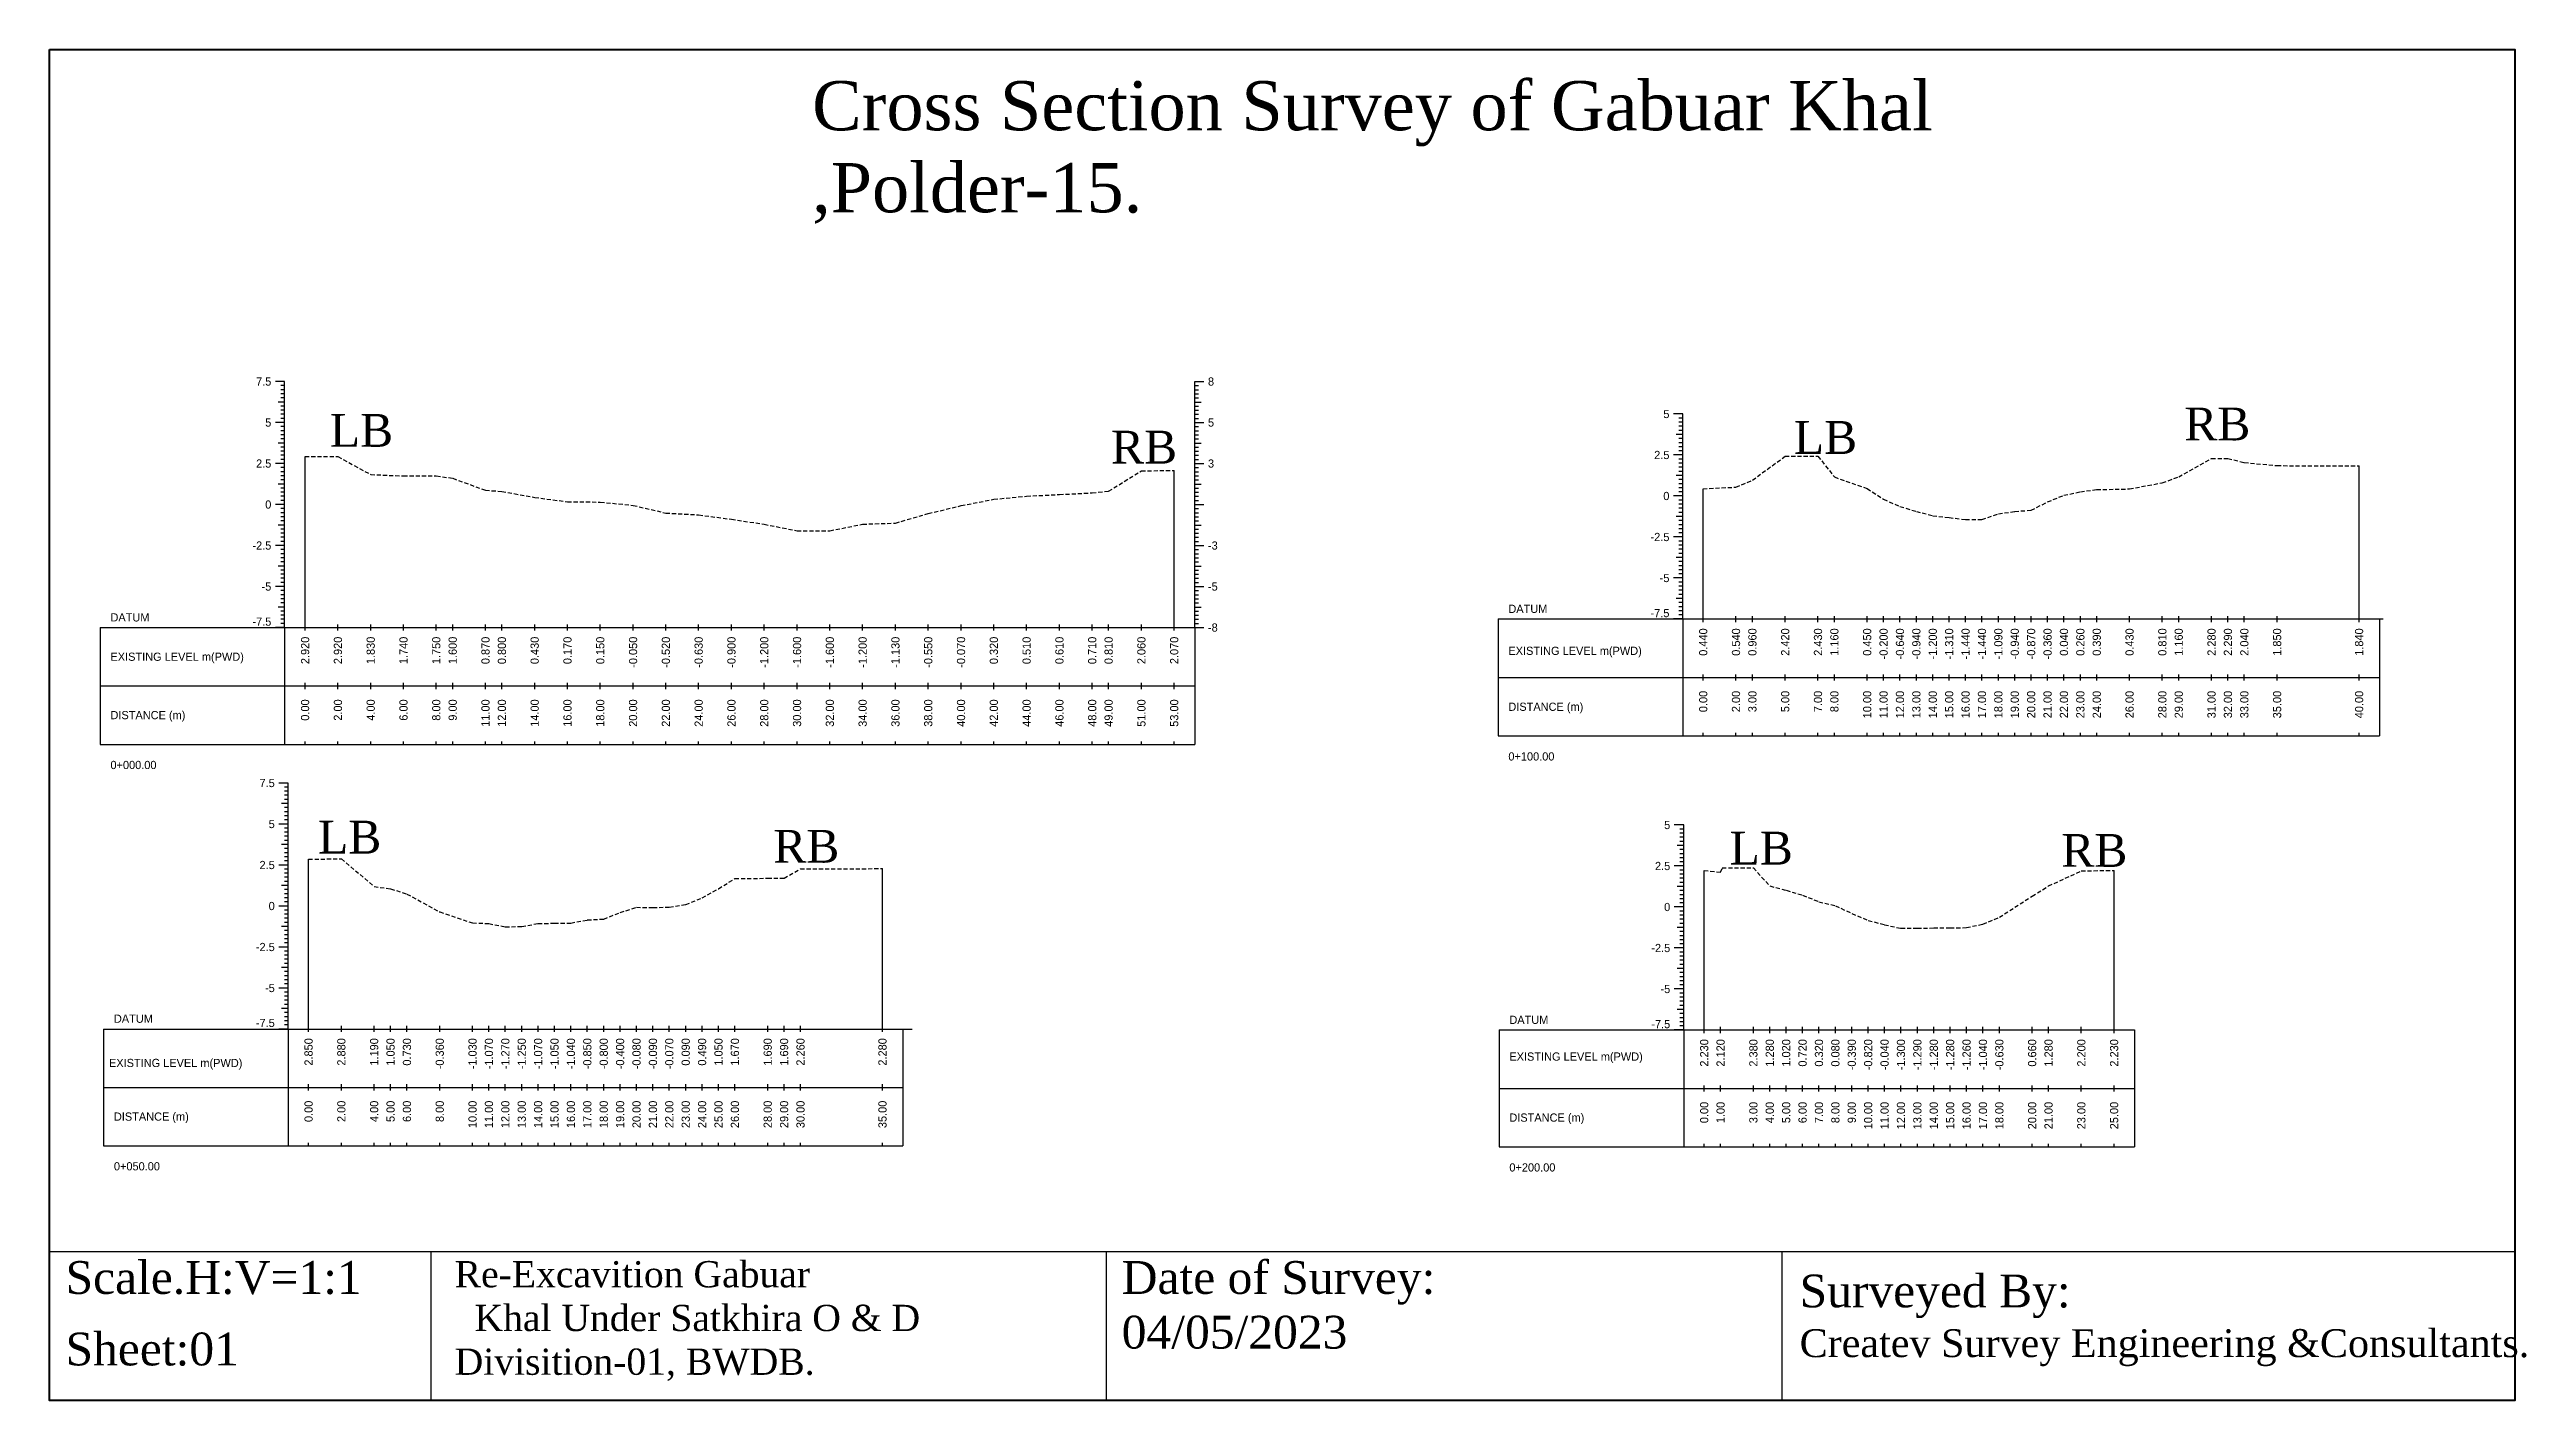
# Model space of a CAD drawing. Header units: inches. Extents: x 2552 to 3818, y -1499 to -1059.
# Drawn here: x 2552.2 to 2703.3, y -1141.6 to -1059.2 of the extents above; entities that cross this region are included whole.
import ezdxf
from ezdxf.enums import TextEntityAlignment as Align

# ---------------------------------------------------------------- set-up
doc = ezdxf.new("R2010")
doc.units = ezdxf.units.IN
doc.header["$MEASUREMENT"] = 0
doc.linetypes.add('HIDDEN', pattern=[0.375, 0.25, -0.125])
doc.layers.add('CS_Drawing', color=7, linetype='Continuous')
doc.layers.add('GL', color=3, linetype='HIDDEN')
doc.styles.add('romans', font='romans.shx')

msp = doc.modelspace()

# ---------------------------------------------------------------- texts
at = {"attachment_point": 1, "style": 'romans'}
for s, insert, char_height, width in [('{\\fTimes New Roman|b0|i0|c0|p18;Cross Section Survey of Gabuar Khal ,Polder-15.}', (2598.74, -1061.16), 3, 72.2837), ('{\\fTimes New Roman|b0|i0|c0|p18;LB}', (2569.33, -1081.46), 2, 204.3733), ('{\\fTimes New Roman|b0|i0|c0|p18;RB}', (2682.42, -1081.07), 2, 204.3733), ('{\\fTimes New Roman|b0|i0|c0|p18;RB}', (2616.97, -1082.48), 2, 204.3733), ('{\\fTimes New Roman|b0|i0|c0|p18;LB}', (2658.61, -1081.89), 2, 204.3733), ('{\\fTimes New Roman|b0|i0|c0|p18;LB}', (2568.61, -1106.26), 2, 204.3733), ('{\\fTimes New Roman|b0|i0|c0|p18;RB}', (2596.37, -1106.82), 2, 204.3733), ('{\\fTimes New Roman|b0|i0|c0|p18;LB}', (2654.69, -1106.93), 2, 204.3733), ('{\\fTimes New Roman|b0|i0|c0|p18;RB}', (2674.92, -1107.07), 2, 204.3733), ('{\\fTimes New Roman|b0|i0|c0|p18;Scale.H:V=1:1}', (2553.21, -1133.11), 2, 22.2708), ('{\\fTimes New Roman|b0|i0|c0|p18;Re-Excavition Gabuar\\P  Khal Under Satkhira O & D    Divisition-01, BWDB.}', (2576.94, -1133.11), 1.6, 38.8405), ('{\\fTimes New Roman|b0|i0|c0|p18;Date of Survey: 04/05/2023}', (2617.62, -1133.11), 2, 22.2708), ('{\\fTimes New Roman|b0|i0|c0|p18;Surveyed By:                                     \\H0.85x;Createv Survey Engineering &Consultants.}', (2658.96, -1133.93), 2, 45.2193), ('{\\fTimes New Roman|b0|i0|c0|p18;Sheet:01}', (2553.21, -1137.47), 2, 38.8405)]:
    msp.add_mtext(s, dxfattribs=dict(at, insert=insert, char_height=char_height, width=width))
at = {"layer": 'CS_Drawing'}
for s, p in [('7.5', (2565.76, -1079.48)), ('5', (2651.02, -1081.46)), ('5', (2565.76, -1081.98)), ('2.5', (2565.76, -1084.48)), ('2.5', (2651.02, -1083.96)), ('0', (2565.76, -1086.98)), ('0', (2651.02, -1086.46)), ('-2.5', (2651.02, -1088.96)), ('-2.5', (2565.76, -1089.48)), ('-5', (2565.76, -1091.98)), ('-5', (2651.02, -1091.46)), ('7.5', (2565.97, -1103.96)), ('5', (2565.97, -1106.46)), ('5', (2651.07, -1106.52)), ('2.5', (2565.97, -1108.96)), ('2.5', (2651.07, -1109.02)), ('0', (2565.97, -1111.46)), ('0', (2651.07, -1111.52)), ('-2.5', (2565.97, -1113.96)), ('-2.5', (2651.07, -1114.02)), ('-5', (2565.97, -1116.46)), ('-5', (2651.07, -1116.52))]:
    msp.add_text(s, height=0.5, dxfattribs=at).set_placement(p, align=Align.MIDDLE_RIGHT)
for s, p in [('8', (2622.88, -1079.48)), ('5', (2622.88, -1081.98)), ('3', (2622.88, -1084.48)), ('-3', (2622.88, -1089.48)), ('-5', (2622.88, -1091.98)), ('DATUM', (2555.95, -1093.86)), ('DATUM', (2641.2, -1093.34)), ('-8', (2622.88, -1094.48)), ('-8', (2622.88, -1094.48)), ('EXISTING LEVEL m(PWD)', (2555.95, -1096.26)), ('EXISTING LEVEL m(PWD)', (2641.2, -1095.9)), ('DISTANCE (m)', (2555.95, -1099.82)), ('DISTANCE (m)', (2641.2, -1099.31)), ('0+000.00', (2555.95, -1102.86)), ('0+100.00', (2641.2, -1102.34)), ('DATUM', (2556.16, -1118.33)), ('DATUM', (2641.26, -1118.4)), ('EXISTING LEVEL m(PWD)', (2555.86, -1121.03)), ('EXISTING LEVEL m(PWD)', (2641.26, -1120.64)), ('DISTANCE (m)', (2556.16, -1124.3)), ('DISTANCE (m)', (2641.26, -1124.36)), ('0+050.00', (2556.16, -1127.33)), ('0+200.00', (2641.26, -1127.4))]:
    msp.add_text(s, height=0.5, dxfattribs=at).set_placement(p, align=Align.MIDDLE_LEFT)
for p in [(2651.02, -1093.85), (2565.76, -1094.37), (2565.97, -1118.84), (2651.07, -1118.91)]:
    msp.add_text('-7.5', height=0.5, dxfattribs=at).set_placement(p, align=Align.RIGHT)
for s, p in [('2.920', (2567.82, -1095.04)), ('2.920', (2569.82, -1095.04)), ('1.830', (2571.82, -1095.04)), ('1.740', (2573.82, -1095.04)), ('1.750', (2575.82, -1095.04)), ('1.600', (2576.82, -1095.04)), ('0.870', (2578.82, -1095.04)), ('0.800', (2579.82, -1095.04)), ('0.430', (2581.82, -1095.04)), ('0.170', (2583.82, -1095.04)), ('0.150', (2585.82, -1095.04)), ('-0.050', (2587.82, -1095.04)), ('-0.520', (2589.82, -1095.04)), ('-0.630', (2591.82, -1095.04)), ('-0.900', (2593.82, -1095.04)), ('-1.200', (2595.82, -1095.04)), ('-1.600', (2597.82, -1095.04)), ('-1.600', (2599.82, -1095.04)), ('-1.200', (2601.82, -1095.04)), ('-1.130', (2603.82, -1095.04)), ('-0.550', (2605.82, -1095.04)), ('-0.070', (2607.82, -1095.04)), ('0.320', (2609.82, -1095.04)), ('0.510', (2611.82, -1095.04)), ('0.610', (2613.82, -1095.04)), ('0.710', (2615.82, -1095.04)), ('0.810', (2616.82, -1095.04)), ('2.060', (2618.82, -1095.04)), ('2.070', (2620.82, -1095.04)), ('0.440', (2653.08, -1094.53)), ('0.540', (2655.08, -1094.53)), ('0.960', (2656.08, -1094.53)), ('2.420', (2658.08, -1094.53)), ('2.430', (2660.08, -1094.53)), ('1.160', (2661.08, -1094.53)), ('0.450', (2663.08, -1094.53)), ('-0.200', (2664.08, -1094.53)), ('-0.640', (2665.08, -1094.53)), ('-0.940', (2666.08, -1094.53)), ('-1.200', (2667.08, -1094.53)), ('-1.310', (2668.08, -1094.53)), ('-1.440', (2669.08, -1094.53)), ('-1.440', (2670.08, -1094.53)), ('-1.090', (2671.08, -1094.53)), ('-0.940', (2672.08, -1094.53)), ('-0.870', (2673.08, -1094.53)), ('-0.360', (2674.08, -1094.53)), ('0.040', (2675.08, -1094.53)), ('0.260', (2676.08, -1094.53)), ('0.390', (2677.08, -1094.53)), ('0.430', (2679.08, -1094.53)), ('0.810', (2681.08, -1094.53)), ('1.160', (2682.08, -1094.53)), ('2.280', (2684.08, -1094.53)), ('2.290', (2685.08, -1094.53)), ('2.040', (2686.08, -1094.53)), ('1.850', (2688.08, -1094.53)), ('1.840', (2693.08, -1094.53)), ('0.00', (2567.82, -1098.86)), ('2.00', (2569.82, -1098.86)), ('4.00', (2571.82, -1098.86)), ('6.00', (2573.82, -1098.86)), ('8.00', (2575.82, -1098.86)), ('9.00', (2576.82, -1098.86)), ('11.00', (2578.82, -1098.86)), ('12.00', (2579.82, -1098.86)), ('14.00', (2581.82, -1098.86)), ('16.00', (2583.82, -1098.86)), ('18.00', (2585.82, -1098.86)), ('20.00', (2587.82, -1098.86)), ('22.00', (2589.82, -1098.86)), ('24.00', (2591.82, -1098.86)), ('26.00', (2593.82, -1098.86)), ('28.00', (2595.82, -1098.86)), ('30.00', (2597.82, -1098.86)), ('32.00', (2599.82, -1098.86)), ('34.00', (2601.82, -1098.86)), ('36.00', (2603.82, -1098.86)), ('38.00', (2605.82, -1098.86)), ('40.00', (2607.82, -1098.86)), ('42.00', (2609.82, -1098.86)), ('44.00', (2611.82, -1098.86)), ('46.00', (2613.82, -1098.86)), ('48.00', (2615.82, -1098.86)), ('49.00', (2616.82, -1098.86)), ('51.00', (2618.82, -1098.86)), ('53.00', (2620.82, -1098.86)), ('0.00', (2653.08, -1098.34)), ('2.00', (2655.08, -1098.34)), ('3.00', (2656.08, -1098.34)), ('5.00', (2658.08, -1098.34)), ('7.00', (2660.08, -1098.34)), ('8.00', (2661.08, -1098.34)), ('10.00', (2663.08, -1098.34)), ('11.00', (2664.08, -1098.34)), ('12.00', (2665.08, -1098.34)), ('13.00', (2666.08, -1098.34)), ('14.00', (2667.08, -1098.34)), ('15.00', (2668.08, -1098.34)), ('16.00', (2669.08, -1098.34)), ('17.00', (2670.08, -1098.34)), ('18.00', (2671.08, -1098.34)), ('19.00', (2672.08, -1098.34)), ('20.00', (2673.08, -1098.34)), ('21.00', (2674.08, -1098.34)), ('22.00', (2675.08, -1098.34)), ('23.00', (2676.08, -1098.34)), ('24.00', (2677.08, -1098.34)), ('26.00', (2679.08, -1098.34)), ('28.00', (2681.08, -1098.34)), ('29.00', (2682.08, -1098.34)), ('31.00', (2684.08, -1098.34)), ('32.00', (2685.08, -1098.34)), ('33.00', (2686.08, -1098.34)), ('35.00', (2688.08, -1098.34)), ('40.00', (2693.08, -1098.34)), ('2.850', (2568.03, -1119.52)), ('2.880', (2570.03, -1119.52)), ('1.190', (2572.03, -1119.52)), ('1.050', (2573.03, -1119.52)), ('0.730', (2574.03, -1119.52)), ('-0.360', (2576.03, -1119.52)), ('-1.030', (2578.03, -1119.52)), ('-1.070', (2579.03, -1119.52)), ('-1.270', (2580.03, -1119.52)), ('-1.250', (2581.03, -1119.52)), ('-1.070', (2582.03, -1119.52)), ('-1.050', (2583.03, -1119.52)), ('-1.040', (2584.03, -1119.52)), ('-0.850', (2585.03, -1119.52)), ('-0.800', (2586.03, -1119.52)), ('-0.400', (2587.03, -1119.52)), ('-0.080', (2588.03, -1119.52)), ('-0.090', (2589.03, -1119.52)), ('-0.070', (2590.03, -1119.52)), ('0.090', (2591.03, -1119.52)), ('0.490', (2592.03, -1119.52)), ('1.050', (2593.03, -1119.52)), ('1.670', (2594.03, -1119.52)), ('1.690', (2596.03, -1119.52)), ('1.690', (2597.03, -1119.52)), ('2.260', (2598.03, -1119.52)), ('2.280', (2603.03, -1119.52)), ('2.230', (2653.14, -1119.58)), ('2.120', (2654.14, -1119.58)), ('2.380', (2656.14, -1119.58)), ('1.280', (2657.14, -1119.58)), ('1.020', (2658.14, -1119.58)), ('0.720', (2659.14, -1119.58)), ('0.320', (2660.14, -1119.58)), ('0.080', (2661.14, -1119.58)), ('-0.390', (2662.14, -1119.58)), ('-0.820', (2663.14, -1119.58)), ('-0.040', (2664.14, -1119.58)), ('-1.300', (2665.14, -1119.58)), ('-1.290', (2666.14, -1119.58)), ('-1.280', (2667.14, -1119.58)), ('-1.280', (2668.14, -1119.58)), ('-1.260', (2669.14, -1119.58)), ('-1.040', (2670.14, -1119.58)), ('-0.630', (2671.14, -1119.58)), ('0.660', (2673.14, -1119.58)), ('1.280', (2674.14, -1119.58)), ('2.200', (2676.14, -1119.58)), ('2.230', (2678.14, -1119.58)), ('0.00', (2568.03, -1123.33)), ('2.00', (2570.03, -1123.33)), ('4.00', (2572.03, -1123.33)), ('5.00', (2573.03, -1123.33)), ('6.00', (2574.03, -1123.33)), ('8.00', (2576.03, -1123.33)), ('10.00', (2578.03, -1123.33)), ('11.00', (2579.03, -1123.33)), ('12.00', (2580.03, -1123.33)), ('13.00', (2581.03, -1123.33)), ('14.00', (2582.03, -1123.33)), ('15.00', (2583.03, -1123.33)), ('16.00', (2584.03, -1123.33)), ('17.00', (2585.03, -1123.33)), ('18.00', (2586.03, -1123.33)), ('19.00', (2587.03, -1123.33)), ('20.00', (2588.03, -1123.33)), ('21.00', (2589.03, -1123.33)), ('22.00', (2590.03, -1123.33)), ('23.00', (2591.03, -1123.33)), ('24.00', (2592.03, -1123.33)), ('25.00', (2593.03, -1123.33)), ('26.00', (2594.03, -1123.33)), ('28.00', (2596.03, -1123.33)), ('29.00', (2597.03, -1123.33)), ('30.00', (2598.03, -1123.33)), ('35.00', (2603.03, -1123.33)), ('0.00', (2653.14, -1123.4)), ('1.00', (2654.14, -1123.4)), ('3.00', (2656.14, -1123.4)), ('4.00', (2657.14, -1123.4)), ('5.00', (2658.14, -1123.4)), ('6.00', (2659.14, -1123.4)), ('7.00', (2660.14, -1123.4)), ('8.00', (2661.14, -1123.4)), ('9.00', (2662.14, -1123.4)), ('10.00', (2663.14, -1123.4)), ('11.00', (2664.14, -1123.4)), ('12.00', (2665.14, -1123.4)), ('13.00', (2666.14, -1123.4)), ('14.00', (2667.14, -1123.4)), ('15.00', (2668.14, -1123.4)), ('16.00', (2669.14, -1123.4)), ('17.00', (2670.14, -1123.4)), ('18.00', (2671.14, -1123.4)), ('20.00', (2673.14, -1123.4)), ('21.00', (2674.14, -1123.4)), ('23.00', (2676.14, -1123.4)), ('25.00', (2678.14, -1123.4))]:
    msp.add_text(s, height=0.5, rotation=90, dxfattribs=at).set_placement(p, align=Align.MIDDLE_RIGHT)

# ---------------------------------------------------------------- linework, layer by layer
at = {"color": 4, "lineweight": 40}
msp.add_lwpolyline([(2552.23, -1059.24), (2702.58, -1059.24), (2702.58, -1141.61), (2552.23, -1141.61)], close=True, dxfattribs=at)
for points in [[(2702.58, -1059.24), (2702.58, -1141.61)], [(2552.23, -1132.53), (2702.58, -1132.53)], [(2552.23, -1132.53), (2552.23, -1141.61)], [(2575.48, -1132.53), (2575.48, -1141.61)], [(2616.68, -1132.53), (2616.68, -1141.61)], [(2657.88, -1132.53), (2657.88, -1141.61)]]:
    msp.add_lwpolyline(points)
at = {"layer": 'CS_Drawing'}
for p, q in [((2566.57, -1079.48), (2566.01, -1079.48)), ((2566.57, -1079.48), (2566.18, -1079.48)), ((2566.57, -1079.48), (2566.35, -1079.48)), ((2566.57, -1079.73), (2566.35, -1079.73)), ((2566.57, -1079.98), (2566.35, -1079.98)), ((2566.57, -1094.48), (2566.57, -1079.48)), ((2622.07, -1079.48), (2622.63, -1079.48)), ((2622.07, -1079.48), (2622.46, -1079.48)), ((2622.07, -1079.48), (2622.3, -1079.48)), ((2622.07, -1094.48), (2622.07, -1079.48)), ((2622.07, -1079.73), (2622.3, -1079.73)), ((2622.07, -1079.98), (2622.3, -1079.98)), ((2566.57, -1080.73), (2566.18, -1080.73)), ((2566.57, -1080.23), (2566.35, -1080.23)), ((2566.57, -1080.48), (2566.35, -1080.48)), ((2566.57, -1080.73), (2566.35, -1080.73)), ((2566.57, -1080.98), (2566.35, -1080.98)), ((2566.57, -1081.23), (2566.35, -1081.23)), ((2566.57, -1081.48), (2566.35, -1081.48)), ((2622.07, -1080.23), (2622.3, -1080.23)), ((2622.07, -1080.48), (2622.3, -1080.48)), ((2622.07, -1080.73), (2622.46, -1080.73)), ((2622.07, -1080.73), (2622.3, -1080.73)), ((2622.07, -1080.98), (2622.3, -1080.98)), ((2622.07, -1081.23), (2622.3, -1081.23)), ((2622.07, -1081.48), (2622.3, -1081.48)), ((2651.83, -1081.46), (2651.27, -1081.46)), ((2651.83, -1081.46), (2651.44, -1081.46)), ((2651.83, -1081.46), (2651.6, -1081.46)), ((2651.83, -1093.96), (2651.83, -1081.46)), ((2566.57, -1081.98), (2566.01, -1081.98)), ((2566.57, -1081.98), (2566.18, -1081.98)), ((2566.57, -1081.73), (2566.35, -1081.73)), ((2566.57, -1081.98), (2566.35, -1081.98)), ((2566.57, -1082.23), (2566.35, -1082.23)), ((2566.57, -1082.48), (2566.35, -1082.48)), ((2566.57, -1082.73), (2566.35, -1082.73)), ((2566.57, -1082.98), (2566.35, -1082.98)), ((2622.07, -1081.73), (2622.3, -1081.73)), ((2622.07, -1081.98), (2622.63, -1081.98)), ((2622.07, -1081.98), (2622.46, -1081.98)), ((2622.07, -1081.98), (2622.3, -1081.98)), ((2622.07, -1082.23), (2622.3, -1082.23)), ((2622.07, -1082.48), (2622.3, -1082.48)), ((2622.07, -1082.73), (2622.3, -1082.73)), ((2622.07, -1082.98), (2622.3, -1082.98)), ((2651.83, -1082.71), (2651.44, -1082.71)), ((2651.83, -1081.71), (2651.6, -1081.71)), ((2651.83, -1081.96), (2651.6, -1081.96)), ((2651.83, -1082.21), (2651.6, -1082.21)), ((2651.83, -1082.46), (2651.6, -1082.46)), ((2651.83, -1082.71), (2651.6, -1082.71)), ((2651.83, -1082.96), (2651.6, -1082.96)), ((2566.57, -1084.48), (2566.01, -1084.48)), ((2566.57, -1083.23), (2566.18, -1083.23)), ((2566.57, -1084.48), (2566.18, -1084.48)), ((2566.57, -1083.23), (2566.35, -1083.23)), ((2566.57, -1083.48), (2566.35, -1083.48)), ((2566.57, -1083.73), (2566.35, -1083.73)), ((2566.57, -1083.98), (2566.35, -1083.98)), ((2566.57, -1084.23), (2566.35, -1084.23)), ((2566.57, -1084.48), (2566.35, -1084.48)), ((2567.82, -1094.48), (2567.82, -1084.06)), ((2622.07, -1083.23), (2622.46, -1083.23)), ((2622.07, -1083.23), (2622.3, -1083.23)), ((2622.07, -1083.48), (2622.3, -1083.48)), ((2622.07, -1083.73), (2622.3, -1083.73)), ((2622.07, -1083.98), (2622.3, -1083.98)), ((2622.07, -1084.23), (2622.3, -1084.23)), ((2622.07, -1084.48), (2622.63, -1084.48)), ((2622.07, -1084.48), (2622.46, -1084.48)), ((2622.07, -1084.48), (2622.3, -1084.48)), ((2651.83, -1083.96), (2651.27, -1083.96)), ((2651.83, -1083.96), (2651.44, -1083.96)), ((2651.83, -1083.21), (2651.6, -1083.21)), ((2651.83, -1083.46), (2651.6, -1083.46)), ((2651.83, -1083.71), (2651.6, -1083.71)), ((2651.83, -1083.96), (2651.6, -1083.96)), ((2651.83, -1084.21), (2651.6, -1084.21)), ((2651.83, -1084.46), (2651.6, -1084.46)), ((2566.57, -1085.73), (2566.18, -1085.73)), ((2566.57, -1084.73), (2566.35, -1084.73)), ((2566.57, -1084.98), (2566.35, -1084.98)), ((2566.57, -1085.23), (2566.35, -1085.23)), ((2566.57, -1085.48), (2566.35, -1085.48)), ((2566.57, -1085.73), (2566.35, -1085.73)), ((2566.57, -1085.98), (2566.35, -1085.98)), ((2620.82, -1094.48), (2620.82, -1084.91)), ((2622.07, -1084.73), (2622.3, -1084.73)), ((2622.07, -1084.98), (2622.3, -1084.98)), ((2622.07, -1085.23), (2622.3, -1085.23)), ((2622.07, -1085.48), (2622.3, -1085.48)), ((2622.07, -1085.73), (2622.46, -1085.73)), ((2622.07, -1085.73), (2622.3, -1085.73)), ((2622.07, -1085.98), (2622.3, -1085.98)), ((2651.83, -1085.21), (2651.44, -1085.21)), ((2651.83, -1084.71), (2651.6, -1084.71)), ((2651.83, -1084.96), (2651.6, -1084.96)), ((2651.83, -1085.21), (2651.6, -1085.21)), ((2651.83, -1085.46), (2651.6, -1085.46)), ((2651.83, -1085.71), (2651.6, -1085.71)), ((2651.83, -1085.96), (2651.6, -1085.96)), ((2653.08, -1093.96), (2653.08, -1086.02)), ((2693.08, -1093.96), (2693.08, -1084.62)), ((2566.57, -1086.98), (2566.01, -1086.98)), ((2566.57, -1086.98), (2566.18, -1086.98)), ((2566.57, -1086.23), (2566.35, -1086.23)), ((2566.57, -1086.48), (2566.35, -1086.48)), ((2566.57, -1086.73), (2566.35, -1086.73)), ((2566.57, -1086.98), (2566.35, -1086.98)), ((2566.57, -1087.23), (2566.35, -1087.23)), ((2566.57, -1087.48), (2566.35, -1087.48)), ((2622.07, -1086.23), (2622.3, -1086.23)), ((2622.07, -1086.48), (2622.3, -1086.48)), ((2622.07, -1086.73), (2622.3, -1086.73)), ((2622.07, -1086.98), (2622.63, -1086.98)), ((2622.07, -1086.98), (2622.46, -1086.98)), ((2622.07, -1086.98), (2622.3, -1086.98)), ((2622.07, -1087.23), (2622.3, -1087.23)), ((2622.07, -1087.48), (2622.3, -1087.48)), ((2651.83, -1086.46), (2651.27, -1086.46)), ((2651.83, -1086.46), (2651.44, -1086.46)), ((2651.83, -1086.21), (2651.6, -1086.21)), ((2651.83, -1086.46), (2651.6, -1086.46)), ((2651.83, -1086.71), (2651.6, -1086.71)), ((2651.83, -1086.96), (2651.6, -1086.96)), ((2651.83, -1087.21), (2651.6, -1087.21)), ((2651.83, -1087.46), (2651.6, -1087.46)), ((2566.57, -1088.23), (2566.18, -1088.23)), ((2566.57, -1087.73), (2566.35, -1087.73)), ((2566.57, -1087.98), (2566.35, -1087.98)), ((2566.57, -1088.23), (2566.35, -1088.23)), ((2566.57, -1088.48), (2566.35, -1088.48)), ((2566.57, -1088.73), (2566.35, -1088.73)), ((2566.57, -1088.98), (2566.35, -1088.98)), ((2622.07, -1087.73), (2622.3, -1087.73)), ((2622.07, -1087.98), (2622.3, -1087.98)), ((2622.07, -1088.23), (2622.46, -1088.23)), ((2622.07, -1088.23), (2622.3, -1088.23)), ((2622.07, -1088.48), (2622.3, -1088.48)), ((2622.07, -1088.73), (2622.3, -1088.73)), ((2622.07, -1088.98), (2622.3, -1088.98)), ((2651.83, -1088.96), (2651.27, -1088.96)), ((2651.83, -1087.71), (2651.44, -1087.71)), ((2651.83, -1088.96), (2651.44, -1088.96)), ((2651.83, -1087.71), (2651.6, -1087.71)), ((2651.83, -1087.96), (2651.6, -1087.96)), ((2651.83, -1088.21), (2651.6, -1088.21)), ((2651.83, -1088.46), (2651.6, -1088.46)), ((2651.83, -1088.71), (2651.6, -1088.71)), ((2651.83, -1088.96), (2651.6, -1088.96)), ((2566.57, -1089.48), (2566.01, -1089.48)), ((2566.57, -1089.48), (2566.18, -1089.48)), ((2566.57, -1089.23), (2566.35, -1089.23)), ((2566.57, -1089.48), (2566.35, -1089.48)), ((2566.57, -1089.73), (2566.35, -1089.73)), ((2566.57, -1089.98), (2566.35, -1089.98)), ((2566.57, -1090.23), (2566.35, -1090.23)), ((2566.57, -1090.48), (2566.35, -1090.48)), ((2622.07, -1089.23), (2622.3, -1089.23)), ((2622.07, -1089.48), (2622.63, -1089.48)), ((2622.07, -1089.48), (2622.46, -1089.48)), ((2622.07, -1089.48), (2622.3, -1089.48)), ((2622.07, -1089.73), (2622.3, -1089.73)), ((2622.07, -1089.98), (2622.3, -1089.98)), ((2622.07, -1090.23), (2622.3, -1090.23)), ((2622.07, -1090.48), (2622.3, -1090.48)), ((2651.83, -1090.21), (2651.44, -1090.21)), ((2651.83, -1089.21), (2651.6, -1089.21)), ((2651.83, -1089.46), (2651.6, -1089.46)), ((2651.83, -1089.71), (2651.6, -1089.71)), ((2651.83, -1089.96), (2651.6, -1089.96)), ((2651.83, -1090.21), (2651.6, -1090.21)), ((2651.83, -1090.46), (2651.6, -1090.46)), ((2566.57, -1091.98), (2566.01, -1091.98)), ((2566.57, -1090.73), (2566.18, -1090.73)), ((2566.57, -1091.98), (2566.18, -1091.98)), ((2566.57, -1090.73), (2566.35, -1090.73)), ((2566.57, -1090.98), (2566.35, -1090.98)), ((2566.57, -1091.23), (2566.35, -1091.23)), ((2566.57, -1091.48), (2566.35, -1091.48)), ((2566.57, -1091.73), (2566.35, -1091.73)), ((2566.57, -1091.98), (2566.35, -1091.98)), ((2622.07, -1090.73), (2622.46, -1090.73)), ((2622.07, -1090.73), (2622.3, -1090.73)), ((2622.07, -1090.98), (2622.3, -1090.98)), ((2622.07, -1091.23), (2622.3, -1091.23)), ((2622.07, -1091.48), (2622.3, -1091.48)), ((2622.07, -1091.73), (2622.3, -1091.73)), ((2622.07, -1091.98), (2622.63, -1091.98)), ((2622.07, -1091.98), (2622.46, -1091.98)), ((2622.07, -1091.98), (2622.3, -1091.98)), ((2651.83, -1091.46), (2651.27, -1091.46)), ((2651.83, -1091.46), (2651.44, -1091.46)), ((2651.83, -1090.71), (2651.6, -1090.71)), ((2651.83, -1090.96), (2651.6, -1090.96)), ((2651.83, -1091.21), (2651.6, -1091.21)), ((2651.83, -1091.46), (2651.6, -1091.46)), ((2651.83, -1091.71), (2651.6, -1091.71)), ((2651.83, -1091.96), (2651.6, -1091.96)), ((2566.57, -1093.23), (2566.18, -1093.23)), ((2566.57, -1092.23), (2566.35, -1092.23)), ((2566.57, -1092.48), (2566.35, -1092.48)), ((2566.57, -1092.73), (2566.35, -1092.73)), ((2566.57, -1092.98), (2566.35, -1092.98)), ((2566.57, -1093.23), (2566.35, -1093.23)), ((2566.57, -1093.48), (2566.35, -1093.48)), ((2622.07, -1092.23), (2622.3, -1092.23)), ((2622.07, -1092.48), (2622.3, -1092.48)), ((2622.07, -1092.73), (2622.3, -1092.73)), ((2622.07, -1092.98), (2622.3, -1092.98)), ((2622.07, -1093.23), (2622.46, -1093.23)), ((2622.07, -1093.23), (2622.3, -1093.23)), ((2622.07, -1093.48), (2622.3, -1093.48)), ((2651.83, -1092.71), (2651.44, -1092.71)), ((2651.83, -1092.21), (2651.6, -1092.21)), ((2651.83, -1092.46), (2651.6, -1092.46)), ((2651.83, -1092.71), (2651.6, -1092.71)), ((2651.83, -1092.96), (2651.6, -1092.96)), ((2651.83, -1093.21), (2651.6, -1093.21)), ((2651.83, -1093.46), (2651.6, -1093.46)), ((2555.32, -1094.48), (2566.57, -1094.48)), ((2555.32, -1094.48), (2555.32, -1101.61)), ((2566.57, -1094.48), (2566.01, -1094.48)), ((2566.57, -1094.48), (2566.18, -1094.48)), ((2566.57, -1093.73), (2566.35, -1093.73)), ((2566.57, -1093.98), (2566.35, -1093.98)), ((2566.57, -1094.23), (2566.35, -1094.23)), ((2566.57, -1094.48), (2566.35, -1094.48)), ((2566.57, -1094.48), (2622.07, -1094.48)), ((2566.57, -1094.48), (2566.57, -1101.61)), ((2567.82, -1094.67), (2567.82, -1094.29)), ((2569.82, -1094.67), (2569.82, -1094.29)), ((2571.82, -1094.67), (2571.82, -1094.29)), ((2573.82, -1094.67), (2573.82, -1094.29)), ((2575.82, -1094.67), (2575.82, -1094.29)), ((2576.82, -1094.67), (2576.82, -1094.29)), ((2578.82, -1094.67), (2578.82, -1094.29)), ((2579.82, -1094.67), (2579.82, -1094.29)), ((2581.82, -1094.67), (2581.82, -1094.29)), ((2583.82, -1094.67), (2583.82, -1094.29)), ((2585.82, -1094.67), (2585.82, -1094.29)), ((2587.82, -1094.67), (2587.82, -1094.29)), ((2589.82, -1094.67), (2589.82, -1094.29)), ((2591.82, -1094.67), (2591.82, -1094.29)), ((2593.82, -1094.67), (2593.82, -1094.29)), ((2595.82, -1094.67), (2595.82, -1094.29)), ((2597.82, -1094.67), (2597.82, -1094.29)), ((2599.82, -1094.67), (2599.82, -1094.29)), ((2601.82, -1094.67), (2601.82, -1094.29)), ((2603.82, -1094.67), (2603.82, -1094.29)), ((2605.82, -1094.67), (2605.82, -1094.29)), ((2607.82, -1094.67), (2607.82, -1094.29)), ((2609.82, -1094.67), (2609.82, -1094.29)), ((2611.82, -1094.67), (2611.82, -1094.29)), ((2613.82, -1094.67), (2613.82, -1094.29)), ((2615.82, -1094.67), (2615.82, -1094.29)), ((2616.82, -1094.67), (2616.82, -1094.29)), ((2618.82, -1094.67), (2618.82, -1094.29)), ((2620.82, -1094.67), (2620.82, -1094.29)), ((2622.07, -1093.73), (2622.3, -1093.73)), ((2622.07, -1093.98), (2622.3, -1093.98)), ((2622.07, -1094.23), (2622.3, -1094.23)), ((2622.07, -1094.48), (2622.63, -1094.48)), ((2622.07, -1094.48), (2622.46, -1094.48)), ((2622.07, -1094.48), (2622.3, -1094.48)), ((2622.07, -1094.48), (2622.07, -1101.61)), ((2640.58, -1093.96), (2651.83, -1093.96)), ((2640.58, -1093.96), (2640.58, -1101.09)), ((2651.83, -1093.96), (2651.27, -1093.96)), ((2651.83, -1093.96), (2651.44, -1093.96)), ((2651.83, -1093.71), (2651.6, -1093.71)), ((2651.83, -1093.96), (2651.6, -1093.96)), ((2651.83, -1093.96), (2694.33, -1093.96)), ((2651.83, -1093.96), (2651.83, -1101.09)), ((2653.08, -1094.15), (2653.08, -1093.78)), ((2655.08, -1094.15), (2655.08, -1093.78)), ((2656.08, -1094.15), (2656.08, -1093.78)), ((2658.08, -1094.15), (2658.08, -1093.78)), ((2660.08, -1094.15), (2660.08, -1093.78)), ((2661.08, -1094.15), (2661.08, -1093.78)), ((2663.08, -1094.15), (2663.08, -1093.78)), ((2664.08, -1094.15), (2664.08, -1093.78)), ((2665.08, -1094.15), (2665.08, -1093.78)), ((2666.08, -1094.15), (2666.08, -1093.78)), ((2667.08, -1094.15), (2667.08, -1093.78)), ((2668.08, -1094.15), (2668.08, -1093.78)), ((2669.08, -1094.15), (2669.08, -1093.78)), ((2670.08, -1094.15), (2670.08, -1093.78)), ((2671.08, -1094.15), (2671.08, -1093.78)), ((2672.08, -1094.15), (2672.08, -1093.78)), ((2673.08, -1094.15), (2673.08, -1093.78)), ((2674.08, -1094.15), (2674.08, -1093.78)), ((2675.08, -1094.15), (2675.08, -1093.78)), ((2676.08, -1094.15), (2676.08, -1093.78)), ((2677.08, -1094.15), (2677.08, -1093.78)), ((2679.08, -1094.15), (2679.08, -1093.78)), ((2681.08, -1094.15), (2681.08, -1093.78)), ((2682.08, -1094.15), (2682.08, -1093.78)), ((2684.08, -1094.15), (2684.08, -1093.78)), ((2685.08, -1094.15), (2685.08, -1093.78)), ((2686.08, -1094.15), (2686.08, -1093.78)), ((2688.08, -1094.15), (2688.08, -1093.78)), ((2693.08, -1094.15), (2693.08, -1093.78)), ((2694.33, -1093.96), (2694.55, -1093.96)), ((2694.33, -1093.96), (2694.33, -1101.09)), ((2555.32, -1098.04), (2566.57, -1098.04)), ((2566.57, -1098.04), (2622.07, -1098.04)), ((2566.57, -1098.04), (2622.07, -1098.04)), ((2567.82, -1098.23), (2567.82, -1097.86)), ((2569.82, -1098.23), (2569.82, -1097.86)), ((2571.82, -1098.23), (2571.82, -1097.86)), ((2573.82, -1098.23), (2573.82, -1097.86)), ((2575.82, -1098.23), (2575.82, -1097.86)), ((2576.82, -1098.23), (2576.82, -1097.86)), ((2578.82, -1098.23), (2578.82, -1097.86)), ((2579.82, -1098.23), (2579.82, -1097.86)), ((2581.82, -1098.23), (2581.82, -1097.86)), ((2583.82, -1098.23), (2583.82, -1097.86)), ((2585.82, -1098.23), (2585.82, -1097.86)), ((2587.82, -1098.23), (2587.82, -1097.86)), ((2589.82, -1098.23), (2589.82, -1097.86)), ((2591.82, -1098.23), (2591.82, -1097.86)), ((2593.82, -1098.23), (2593.82, -1097.86)), ((2595.82, -1098.23), (2595.82, -1097.86)), ((2597.82, -1098.23), (2597.82, -1097.86)), ((2599.82, -1098.23), (2599.82, -1097.86)), ((2601.82, -1098.23), (2601.82, -1097.86)), ((2603.82, -1098.23), (2603.82, -1097.86)), ((2605.82, -1098.23), (2605.82, -1097.86)), ((2607.82, -1098.23), (2607.82, -1097.86)), ((2609.82, -1098.23), (2609.82, -1097.86)), ((2611.82, -1098.23), (2611.82, -1097.86)), ((2613.82, -1098.23), (2613.82, -1097.86)), ((2615.82, -1098.23), (2615.82, -1097.86)), ((2616.82, -1098.23), (2616.82, -1097.86)), ((2618.82, -1098.23), (2618.82, -1097.86)), ((2620.82, -1098.23), (2620.82, -1097.86)), ((2640.58, -1097.53), (2651.83, -1097.53)), ((2651.83, -1097.53), (2694.33, -1097.53)), ((2651.83, -1097.53), (2694.33, -1097.53)), ((2653.08, -1097.71), (2653.08, -1097.34)), ((2655.08, -1097.71), (2655.08, -1097.34)), ((2656.08, -1097.71), (2656.08, -1097.34)), ((2658.08, -1097.71), (2658.08, -1097.34)), ((2660.08, -1097.71), (2660.08, -1097.34)), ((2661.08, -1097.71), (2661.08, -1097.34)), ((2663.08, -1097.71), (2663.08, -1097.34)), ((2664.08, -1097.71), (2664.08, -1097.34)), ((2665.08, -1097.71), (2665.08, -1097.34)), ((2666.08, -1097.71), (2666.08, -1097.34)), ((2667.08, -1097.71), (2667.08, -1097.34)), ((2668.08, -1097.71), (2668.08, -1097.34)), ((2669.08, -1097.71), (2669.08, -1097.34)), ((2670.08, -1097.71), (2670.08, -1097.34)), ((2671.08, -1097.71), (2671.08, -1097.34)), ((2672.08, -1097.71), (2672.08, -1097.34)), ((2673.08, -1097.71), (2673.08, -1097.34)), ((2674.08, -1097.71), (2674.08, -1097.34)), ((2675.08, -1097.71), (2675.08, -1097.34)), ((2676.08, -1097.71), (2676.08, -1097.34)), ((2677.08, -1097.71), (2677.08, -1097.34)), ((2679.08, -1097.71), (2679.08, -1097.34)), ((2681.08, -1097.71), (2681.08, -1097.34)), ((2682.08, -1097.71), (2682.08, -1097.34)), ((2684.08, -1097.71), (2684.08, -1097.34)), ((2685.08, -1097.71), (2685.08, -1097.34)), ((2686.08, -1097.71), (2686.08, -1097.34)), ((2688.08, -1097.71), (2688.08, -1097.34)), ((2693.08, -1097.71), (2693.08, -1097.34)), ((2640.58, -1101.09), (2651.83, -1101.09)), ((2651.83, -1101.09), (2694.33, -1101.09)), ((2653.08, -1101.09), (2653.08, -1100.9)), ((2655.08, -1101.09), (2655.08, -1100.9)), ((2656.08, -1101.09), (2656.08, -1100.9)), ((2658.08, -1101.09), (2658.08, -1100.9)), ((2660.08, -1101.09), (2660.08, -1100.9)), ((2661.08, -1101.09), (2661.08, -1100.9)), ((2663.08, -1101.09), (2663.08, -1100.9)), ((2664.08, -1101.09), (2664.08, -1100.9)), ((2665.08, -1101.09), (2665.08, -1100.9)), ((2666.08, -1101.09), (2666.08, -1100.9)), ((2667.08, -1101.09), (2667.08, -1100.9)), ((2668.08, -1101.09), (2668.08, -1100.9)), ((2669.08, -1101.09), (2669.08, -1100.9)), ((2670.08, -1101.09), (2670.08, -1100.9)), ((2671.08, -1101.09), (2671.08, -1100.9)), ((2672.08, -1101.09), (2672.08, -1100.9)), ((2673.08, -1101.09), (2673.08, -1100.9)), ((2674.08, -1101.09), (2674.08, -1100.9)), ((2675.08, -1101.09), (2675.08, -1100.9)), ((2676.08, -1101.09), (2676.08, -1100.9)), ((2677.08, -1101.09), (2677.08, -1100.9)), ((2679.08, -1101.09), (2679.08, -1100.9)), ((2681.08, -1101.09), (2681.08, -1100.9)), ((2682.08, -1101.09), (2682.08, -1100.9)), ((2684.08, -1101.09), (2684.08, -1100.9)), ((2685.08, -1101.09), (2685.08, -1100.9)), ((2686.08, -1101.09), (2686.08, -1100.9)), ((2688.08, -1101.09), (2688.08, -1100.9)), ((2693.08, -1101.09), (2693.08, -1100.9)), ((2555.32, -1101.61), (2566.57, -1101.61)), ((2566.57, -1101.61), (2622.07, -1101.61)), ((2567.82, -1101.61), (2567.82, -1101.42)), ((2569.82, -1101.61), (2569.82, -1101.42)), ((2571.82, -1101.61), (2571.82, -1101.42)), ((2573.82, -1101.61), (2573.82, -1101.42)), ((2575.82, -1101.61), (2575.82, -1101.42)), ((2576.82, -1101.61), (2576.82, -1101.42)), ((2578.82, -1101.61), (2578.82, -1101.42)), ((2579.82, -1101.61), (2579.82, -1101.42)), ((2581.82, -1101.61), (2581.82, -1101.42)), ((2583.82, -1101.61), (2583.82, -1101.42)), ((2585.82, -1101.61), (2585.82, -1101.42)), ((2587.82, -1101.61), (2587.82, -1101.42)), ((2589.82, -1101.61), (2589.82, -1101.42)), ((2591.82, -1101.61), (2591.82, -1101.42)), ((2593.82, -1101.61), (2593.82, -1101.42)), ((2595.82, -1101.61), (2595.82, -1101.42)), ((2597.82, -1101.61), (2597.82, -1101.42)), ((2599.82, -1101.61), (2599.82, -1101.42)), ((2601.82, -1101.61), (2601.82, -1101.42)), ((2603.82, -1101.61), (2603.82, -1101.42)), ((2605.82, -1101.61), (2605.82, -1101.42)), ((2607.82, -1101.61), (2607.82, -1101.42)), ((2609.82, -1101.61), (2609.82, -1101.42)), ((2611.82, -1101.61), (2611.82, -1101.42)), ((2613.82, -1101.61), (2613.82, -1101.42)), ((2615.82, -1101.61), (2615.82, -1101.42)), ((2616.82, -1101.61), (2616.82, -1101.42)), ((2618.82, -1101.61), (2618.82, -1101.42)), ((2620.82, -1101.61), (2620.82, -1101.42)), ((2566.78, -1103.96), (2566.22, -1103.96)), ((2566.78, -1103.96), (2566.39, -1103.96)), ((2566.78, -1103.96), (2566.56, -1103.96)), ((2566.78, -1118.96), (2566.78, -1103.96)), ((2566.78, -1105.21), (2566.39, -1105.21)), ((2566.78, -1104.21), (2566.56, -1104.21)), ((2566.78, -1104.46), (2566.56, -1104.46)), ((2566.78, -1104.71), (2566.56, -1104.71)), ((2566.78, -1104.96), (2566.56, -1104.96)), ((2566.78, -1105.21), (2566.56, -1105.21)), ((2566.78, -1105.46), (2566.56, -1105.46)), ((2566.78, -1106.46), (2566.22, -1106.46)), ((2566.78, -1106.46), (2566.39, -1106.46)), ((2566.78, -1105.71), (2566.56, -1105.71)), ((2566.78, -1105.96), (2566.56, -1105.96)), ((2566.78, -1106.21), (2566.56, -1106.21)), ((2566.78, -1106.46), (2566.56, -1106.46)), ((2566.78, -1106.71), (2566.56, -1106.71)), ((2566.78, -1106.96), (2566.56, -1106.96)), ((2651.89, -1106.52), (2651.32, -1106.52)), ((2651.89, -1106.52), (2651.49, -1106.52)), ((2651.89, -1106.52), (2651.66, -1106.52)), ((2651.89, -1106.77), (2651.66, -1106.77)), ((2651.89, -1107.02), (2651.66, -1107.02)), ((2651.89, -1119.02), (2651.89, -1106.52)), ((2566.78, -1107.71), (2566.39, -1107.71)), ((2566.78, -1107.21), (2566.56, -1107.21)), ((2566.78, -1107.46), (2566.56, -1107.46)), ((2566.78, -1107.71), (2566.56, -1107.71)), ((2566.78, -1107.96), (2566.56, -1107.96)), ((2566.78, -1108.21), (2566.56, -1108.21)), ((2566.78, -1108.46), (2566.56, -1108.46)), ((2566.78, -1108.71), (2566.56, -1108.71)), ((2568.03, -1118.96), (2568.03, -1108.61)), ((2651.89, -1107.77), (2651.49, -1107.77)), ((2651.89, -1107.27), (2651.66, -1107.27)), ((2651.89, -1107.52), (2651.66, -1107.52)), ((2651.89, -1107.77), (2651.66, -1107.77)), ((2651.89, -1108.02), (2651.66, -1108.02)), ((2651.89, -1108.27), (2651.66, -1108.27)), ((2651.89, -1108.52), (2651.66, -1108.52)), ((2566.78, -1108.96), (2566.22, -1108.96)), ((2566.78, -1108.96), (2566.39, -1108.96)), ((2566.78, -1110.21), (2566.39, -1110.21)), ((2566.78, -1108.96), (2566.56, -1108.96)), ((2566.78, -1109.21), (2566.56, -1109.21)), ((2566.78, -1109.46), (2566.56, -1109.46)), ((2566.78, -1109.71), (2566.56, -1109.71)), ((2566.78, -1109.96), (2566.56, -1109.96)), ((2566.78, -1110.21), (2566.56, -1110.21)), ((2603.03, -1118.96), (2603.03, -1109.18)), ((2651.89, -1109.02), (2651.32, -1109.02)), ((2651.89, -1109.02), (2651.49, -1109.02)), ((2651.89, -1108.77), (2651.66, -1108.77)), ((2651.89, -1109.02), (2651.66, -1109.02)), ((2651.89, -1109.27), (2651.66, -1109.27)), ((2651.89, -1109.52), (2651.66, -1109.52)), ((2651.89, -1109.77), (2651.66, -1109.77)), ((2651.89, -1110.02), (2651.66, -1110.02)), ((2653.14, -1119.02), (2653.14, -1109.29)), ((2678.14, -1119.02), (2678.14, -1109.29)), ((2566.78, -1111.46), (2566.22, -1111.46)), ((2566.78, -1111.46), (2566.39, -1111.46)), ((2566.78, -1110.46), (2566.56, -1110.46)), ((2566.78, -1110.71), (2566.56, -1110.71)), ((2566.78, -1110.96), (2566.56, -1110.96)), ((2566.78, -1111.21), (2566.56, -1111.21)), ((2566.78, -1111.46), (2566.56, -1111.46)), ((2566.78, -1111.71), (2566.56, -1111.71)), ((2651.89, -1111.52), (2651.32, -1111.52)), ((2651.89, -1110.27), (2651.49, -1110.27)), ((2651.89, -1111.52), (2651.49, -1111.52)), ((2651.89, -1110.27), (2651.66, -1110.27)), ((2651.89, -1110.52), (2651.66, -1110.52)), ((2651.89, -1110.77), (2651.66, -1110.77)), ((2651.89, -1111.02), (2651.66, -1111.02)), ((2651.89, -1111.27), (2651.66, -1111.27)), ((2651.89, -1111.52), (2651.66, -1111.52)), ((2566.78, -1112.71), (2566.39, -1112.71)), ((2566.78, -1111.96), (2566.56, -1111.96)), ((2566.78, -1112.21), (2566.56, -1112.21)), ((2566.78, -1112.46), (2566.56, -1112.46)), ((2566.78, -1112.71), (2566.56, -1112.71)), ((2566.78, -1112.96), (2566.56, -1112.96)), ((2566.78, -1113.21), (2566.56, -1113.21)), ((2651.89, -1112.77), (2651.49, -1112.77)), ((2651.89, -1111.77), (2651.66, -1111.77)), ((2651.89, -1112.02), (2651.66, -1112.02)), ((2651.89, -1112.27), (2651.66, -1112.27)), ((2651.89, -1112.52), (2651.66, -1112.52)), ((2651.89, -1112.77), (2651.66, -1112.77)), ((2651.89, -1113.02), (2651.66, -1113.02)), ((2566.78, -1113.96), (2566.22, -1113.96)), ((2566.78, -1113.96), (2566.39, -1113.96)), ((2566.78, -1113.46), (2566.56, -1113.46)), ((2566.78, -1113.71), (2566.56, -1113.71)), ((2566.78, -1113.96), (2566.56, -1113.96)), ((2566.78, -1114.21), (2566.56, -1114.21)), ((2566.78, -1114.46), (2566.56, -1114.46)), ((2566.78, -1114.71), (2566.56, -1114.71)), ((2651.89, -1114.02), (2651.32, -1114.02)), ((2651.89, -1114.02), (2651.49, -1114.02)), ((2651.89, -1113.27), (2651.66, -1113.27)), ((2651.89, -1113.52), (2651.66, -1113.52)), ((2651.89, -1113.77), (2651.66, -1113.77)), ((2651.89, -1114.02), (2651.66, -1114.02)), ((2651.89, -1114.27), (2651.66, -1114.27)), ((2651.89, -1114.52), (2651.66, -1114.52)), ((2566.78, -1115.21), (2566.39, -1115.21)), ((2566.78, -1114.96), (2566.56, -1114.96)), ((2566.78, -1115.21), (2566.56, -1115.21)), ((2566.78, -1115.46), (2566.56, -1115.46)), ((2566.78, -1115.71), (2566.56, -1115.71)), ((2566.78, -1115.96), (2566.56, -1115.96)), ((2566.78, -1116.21), (2566.56, -1116.21)), ((2651.89, -1115.27), (2651.49, -1115.27)), ((2651.89, -1114.77), (2651.66, -1114.77)), ((2651.89, -1115.02), (2651.66, -1115.02)), ((2651.89, -1115.27), (2651.66, -1115.27)), ((2651.89, -1115.52), (2651.66, -1115.52)), ((2651.89, -1115.77), (2651.66, -1115.77)), ((2651.89, -1116.02), (2651.66, -1116.02)), ((2566.78, -1116.46), (2566.22, -1116.46)), ((2566.78, -1116.46), (2566.39, -1116.46)), ((2566.78, -1117.71), (2566.39, -1117.71)), ((2566.78, -1116.46), (2566.56, -1116.46)), ((2566.78, -1116.71), (2566.56, -1116.71)), ((2566.78, -1116.96), (2566.56, -1116.96)), ((2566.78, -1117.21), (2566.56, -1117.21)), ((2566.78, -1117.46), (2566.56, -1117.46)), ((2566.78, -1117.71), (2566.56, -1117.71)), ((2651.89, -1116.52), (2651.32, -1116.52)), ((2651.89, -1116.52), (2651.49, -1116.52)), ((2651.89, -1117.77), (2651.49, -1117.77)), ((2651.89, -1116.27), (2651.66, -1116.27)), ((2651.89, -1116.52), (2651.66, -1116.52)), ((2651.89, -1116.77), (2651.66, -1116.77)), ((2651.89, -1117.02), (2651.66, -1117.02)), ((2651.89, -1117.27), (2651.66, -1117.27)), ((2651.89, -1117.52), (2651.66, -1117.52)), ((2651.89, -1117.77), (2651.66, -1117.77)), ((2555.53, -1118.96), (2566.78, -1118.96)), ((2555.53, -1118.96), (2555.53, -1126.08)), ((2566.78, -1118.96), (2566.22, -1118.96)), ((2566.78, -1118.96), (2566.39, -1118.96)), ((2566.78, -1117.96), (2566.56, -1117.96)), ((2566.78, -1118.21), (2566.56, -1118.21)), ((2566.78, -1118.46), (2566.56, -1118.46)), ((2566.78, -1118.71), (2566.56, -1118.71)), ((2566.78, -1118.96), (2566.56, -1118.96)), ((2566.78, -1118.96), (2604.28, -1118.96)), ((2566.78, -1118.96), (2566.78, -1126.08)), ((2568.03, -1119.14), (2568.03, -1118.77)), ((2570.03, -1119.14), (2570.03, -1118.77)), ((2572.03, -1119.14), (2572.03, -1118.77)), ((2573.03, -1119.14), (2573.03, -1118.77)), ((2574.03, -1119.14), (2574.03, -1118.77)), ((2576.03, -1119.14), (2576.03, -1118.77)), ((2578.03, -1119.14), (2578.03, -1118.77)), ((2579.03, -1119.14), (2579.03, -1118.77)), ((2580.03, -1119.14), (2580.03, -1118.77)), ((2581.03, -1119.14), (2581.03, -1118.77)), ((2582.03, -1119.14), (2582.03, -1118.77)), ((2583.03, -1119.14), (2583.03, -1118.77)), ((2584.03, -1119.14), (2584.03, -1118.77)), ((2585.03, -1119.14), (2585.03, -1118.77)), ((2586.03, -1119.14), (2586.03, -1118.77)), ((2587.03, -1119.14), (2587.03, -1118.77)), ((2588.03, -1119.14), (2588.03, -1118.77)), ((2589.03, -1119.14), (2589.03, -1118.77)), ((2590.03, -1119.14), (2590.03, -1118.77)), ((2591.03, -1119.14), (2591.03, -1118.77)), ((2592.03, -1119.14), (2592.03, -1118.77)), ((2593.03, -1119.14), (2593.03, -1118.77)), ((2594.03, -1119.14), (2594.03, -1118.77)), ((2596.03, -1119.14), (2596.03, -1118.77)), ((2597.03, -1119.14), (2597.03, -1118.77)), ((2598.03, -1119.14), (2598.03, -1118.77)), ((2603.03, -1119.14), (2603.03, -1118.77)), ((2604.28, -1118.96), (2604.84, -1118.96)), ((2604.28, -1118.96), (2604.68, -1118.96)), ((2604.28, -1118.96), (2604.51, -1118.96)), ((2604.28, -1118.96), (2604.28, -1126.08)), ((2640.64, -1119.02), (2651.89, -1119.02)), ((2640.64, -1119.02), (2640.64, -1126.15)), ((2651.89, -1119.02), (2651.32, -1119.02)), ((2651.89, -1119.02), (2651.49, -1119.02)), ((2651.89, -1118.02), (2651.66, -1118.02)), ((2651.89, -1118.27), (2651.66, -1118.27)), ((2651.89, -1118.52), (2651.66, -1118.52)), ((2651.89, -1118.77), (2651.66, -1118.77)), ((2651.89, -1119.02), (2651.66, -1119.02)), ((2651.89, -1119.02), (2679.39, -1119.02)), ((2651.89, -1119.02), (2651.89, -1126.15)), ((2653.14, -1119.21), (2653.14, -1118.83)), ((2654.14, -1119.21), (2654.14, -1118.83)), ((2656.14, -1119.21), (2656.14, -1118.83)), ((2657.14, -1119.21), (2657.14, -1118.83)), ((2658.14, -1119.21), (2658.14, -1118.83)), ((2659.14, -1119.21), (2659.14, -1118.83)), ((2660.14, -1119.21), (2660.14, -1118.83)), ((2661.14, -1119.21), (2661.14, -1118.83)), ((2662.14, -1119.21), (2662.14, -1118.83)), ((2663.14, -1119.21), (2663.14, -1118.83)), ((2664.14, -1119.21), (2664.14, -1118.83)), ((2665.14, -1119.21), (2665.14, -1118.83)), ((2666.14, -1119.21), (2666.14, -1118.83)), ((2667.14, -1119.21), (2667.14, -1118.83)), ((2668.14, -1119.21), (2668.14, -1118.83)), ((2669.14, -1119.21), (2669.14, -1118.83)), ((2670.14, -1119.21), (2670.14, -1118.83)), ((2671.14, -1119.21), (2671.14, -1118.83)), ((2673.14, -1119.21), (2673.14, -1118.83)), ((2674.14, -1119.21), (2674.14, -1118.83)), ((2676.14, -1119.21), (2676.14, -1118.83)), ((2678.14, -1119.21), (2678.14, -1118.83)), ((2679.39, -1119.02), (2679.39, -1126.15)), ((2555.53, -1122.52), (2566.78, -1122.52)), ((2566.78, -1122.52), (2604.28, -1122.52)), ((2566.78, -1122.52), (2604.28, -1122.52)), ((2568.03, -1122.71), (2568.03, -1122.33)), ((2570.03, -1122.71), (2570.03, -1122.33)), ((2572.03, -1122.71), (2572.03, -1122.33)), ((2573.03, -1122.71), (2573.03, -1122.33)), ((2574.03, -1122.71), (2574.03, -1122.33)), ((2576.03, -1122.71), (2576.03, -1122.33)), ((2578.03, -1122.71), (2578.03, -1122.33)), ((2579.03, -1122.71), (2579.03, -1122.33)), ((2580.03, -1122.71), (2580.03, -1122.33)), ((2581.03, -1122.71), (2581.03, -1122.33)), ((2582.03, -1122.71), (2582.03, -1122.33)), ((2583.03, -1122.71), (2583.03, -1122.33)), ((2584.03, -1122.71), (2584.03, -1122.33)), ((2585.03, -1122.71), (2585.03, -1122.33)), ((2586.03, -1122.71), (2586.03, -1122.33)), ((2587.03, -1122.71), (2587.03, -1122.33)), ((2588.03, -1122.71), (2588.03, -1122.33)), ((2589.03, -1122.71), (2589.03, -1122.33)), ((2590.03, -1122.71), (2590.03, -1122.33)), ((2591.03, -1122.71), (2591.03, -1122.33)), ((2592.03, -1122.71), (2592.03, -1122.33)), ((2593.03, -1122.71), (2593.03, -1122.33)), ((2594.03, -1122.71), (2594.03, -1122.33)), ((2596.03, -1122.71), (2596.03, -1122.33)), ((2597.03, -1122.71), (2597.03, -1122.33)), ((2598.03, -1122.71), (2598.03, -1122.33)), ((2603.03, -1122.71), (2603.03, -1122.33)), ((2640.64, -1122.58), (2651.89, -1122.58)), ((2651.89, -1122.58), (2679.39, -1122.58)), ((2651.89, -1122.58), (2679.39, -1122.58)), ((2653.14, -1122.77), (2653.14, -1122.4)), ((2654.14, -1122.77), (2654.14, -1122.4)), ((2656.14, -1122.77), (2656.14, -1122.4)), ((2657.14, -1122.77), (2657.14, -1122.4)), ((2658.14, -1122.77), (2658.14, -1122.4)), ((2659.14, -1122.77), (2659.14, -1122.4)), ((2660.14, -1122.77), (2660.14, -1122.4)), ((2661.14, -1122.77), (2661.14, -1122.4)), ((2662.14, -1122.77), (2662.14, -1122.4)), ((2663.14, -1122.77), (2663.14, -1122.4)), ((2664.14, -1122.77), (2664.14, -1122.4)), ((2665.14, -1122.77), (2665.14, -1122.4)), ((2666.14, -1122.77), (2666.14, -1122.4)), ((2667.14, -1122.77), (2667.14, -1122.4)), ((2668.14, -1122.77), (2668.14, -1122.4)), ((2669.14, -1122.77), (2669.14, -1122.4)), ((2670.14, -1122.77), (2670.14, -1122.4)), ((2671.14, -1122.77), (2671.14, -1122.4)), ((2673.14, -1122.77), (2673.14, -1122.4)), ((2674.14, -1122.77), (2674.14, -1122.4)), ((2676.14, -1122.77), (2676.14, -1122.4)), ((2678.14, -1122.77), (2678.14, -1122.4)), ((2555.53, -1126.08), (2566.78, -1126.08)), ((2566.78, -1126.08), (2604.28, -1126.08)), ((2568.03, -1126.08), (2568.03, -1125.89)), ((2570.03, -1126.08), (2570.03, -1125.89)), ((2572.03, -1126.08), (2572.03, -1125.89)), ((2573.03, -1126.08), (2573.03, -1125.89)), ((2574.03, -1126.08), (2574.03, -1125.89)), ((2576.03, -1126.08), (2576.03, -1125.89)), ((2578.03, -1126.08), (2578.03, -1125.89)), ((2579.03, -1126.08), (2579.03, -1125.89)), ((2580.03, -1126.08), (2580.03, -1125.89)), ((2581.03, -1126.08), (2581.03, -1125.89)), ((2582.03, -1126.08), (2582.03, -1125.89)), ((2583.03, -1126.08), (2583.03, -1125.89)), ((2584.03, -1126.08), (2584.03, -1125.89)), ((2585.03, -1126.08), (2585.03, -1125.89)), ((2586.03, -1126.08), (2586.03, -1125.89)), ((2587.03, -1126.08), (2587.03, -1125.89)), ((2588.03, -1126.08), (2588.03, -1125.89)), ((2589.03, -1126.08), (2589.03, -1125.89)), ((2590.03, -1126.08), (2590.03, -1125.89)), ((2591.03, -1126.08), (2591.03, -1125.89)), ((2592.03, -1126.08), (2592.03, -1125.89)), ((2593.03, -1126.08), (2593.03, -1125.89)), ((2594.03, -1126.08), (2594.03, -1125.89)), ((2596.03, -1126.08), (2596.03, -1125.89)), ((2597.03, -1126.08), (2597.03, -1125.89)), ((2598.03, -1126.08), (2598.03, -1125.89)), ((2603.03, -1126.08), (2603.03, -1125.89)), ((2640.64, -1126.15), (2651.89, -1126.15)), ((2651.89, -1126.15), (2679.39, -1126.15)), ((2653.14, -1126.15), (2653.14, -1125.96)), ((2654.14, -1126.15), (2654.14, -1125.96)), ((2656.14, -1126.15), (2656.14, -1125.96)), ((2657.14, -1126.15), (2657.14, -1125.96)), ((2658.14, -1126.15), (2658.14, -1125.96)), ((2659.14, -1126.15), (2659.14, -1125.96)), ((2660.14, -1126.15), (2660.14, -1125.96)), ((2661.14, -1126.15), (2661.14, -1125.96)), ((2662.14, -1126.15), (2662.14, -1125.96)), ((2663.14, -1126.15), (2663.14, -1125.96)), ((2664.14, -1126.15), (2664.14, -1125.96)), ((2665.14, -1126.15), (2665.14, -1125.96)), ((2666.14, -1126.15), (2666.14, -1125.96)), ((2667.14, -1126.15), (2667.14, -1125.96)), ((2668.14, -1126.15), (2668.14, -1125.96)), ((2669.14, -1126.15), (2669.14, -1125.96)), ((2670.14, -1126.15), (2670.14, -1125.96)), ((2671.14, -1126.15), (2671.14, -1125.96)), ((2673.14, -1126.15), (2673.14, -1125.96)), ((2674.14, -1126.15), (2674.14, -1125.96)), ((2676.14, -1126.15), (2676.14, -1125.96)), ((2678.14, -1126.15), (2678.14, -1125.96))]:
    msp.add_line(p, q, dxfattribs=at)
at = {"layer": 'GL'}
for points in [[(2567.82, -1084.06), (2569.82, -1084.06), (2571.82, -1085.15), (2573.82, -1085.24), (2575.82, -1085.23), (2576.82, -1085.38), (2578.82, -1086.11), (2579.82, -1086.18), (2581.82, -1086.55), (2583.82, -1086.81), (2585.82, -1086.83), (2587.82, -1087.03), (2589.82, -1087.5), (2591.82, -1087.61), (2593.82, -1087.88), (2595.82, -1088.18), (2597.82, -1088.58), (2599.82, -1088.58), (2601.82, -1088.18), (2603.82, -1088.11), (2605.82, -1087.53), (2607.82, -1087.05), (2609.82, -1086.66), (2611.82, -1086.47), (2613.82, -1086.37), (2615.82, -1086.27), (2616.82, -1086.17), (2618.82, -1084.92), (2620.82, -1084.91)], [(2653.08, -1086.02), (2655.08, -1085.92), (2656.08, -1085.5), (2658.08, -1084.04), (2660.08, -1084.03), (2661.08, -1085.3), (2663.08, -1086.01), (2664.08, -1086.66), (2665.08, -1087.1), (2666.08, -1087.4), (2667.08, -1087.66), (2668.08, -1087.77), (2669.08, -1087.9), (2670.08, -1087.9), (2671.08, -1087.55), (2672.08, -1087.4), (2673.08, -1087.33), (2674.08, -1086.82), (2675.08, -1086.42), (2676.08, -1086.2), (2677.08, -1086.07), (2679.08, -1086.03), (2681.08, -1085.65), (2682.08, -1085.3), (2684.08, -1084.18), (2685.08, -1084.17), (2686.08, -1084.42), (2688.08, -1084.61), (2693.08, -1084.62)], [(2568.03, -1108.61), (2570.03, -1108.58), (2572.03, -1110.27), (2573.03, -1110.41), (2574.03, -1110.73), (2576.03, -1111.82), (2578.03, -1112.49), (2579.03, -1112.53), (2580.03, -1112.73), (2581.03, -1112.71), (2582.03, -1112.53), (2583.03, -1112.51), (2584.03, -1112.5), (2585.03, -1112.31), (2586.03, -1112.26), (2587.03, -1111.86), (2588.03, -1111.54), (2589.03, -1111.55), (2590.03, -1111.53), (2591.03, -1111.37), (2592.03, -1110.97), (2593.03, -1110.41), (2594.03, -1109.79), (2596.03, -1109.77), (2597.03, -1109.77), (2598.03, -1109.2), (2603.03, -1109.18)], [(2653.14, -1109.29), (2654.14, -1109.4), (2654.24, -1109.14), (2656.14, -1109.14), (2657.14, -1110.24), (2658.14, -1110.5), (2659.14, -1110.8), (2660.14, -1111.2), (2661.14, -1111.44), (2662.14, -1111.91), (2663.14, -1112.34), (2664.14, -1112.6), (2665.14, -1112.82), (2666.14, -1112.81), (2667.14, -1112.8), (2668.14, -1112.8), (2669.14, -1112.78), (2670.14, -1112.56), (2671.14, -1112.15), (2673.14, -1110.86), (2674.14, -1110.24), (2676.14, -1109.32), (2678.14, -1109.29)]]:
    msp.add_lwpolyline(points, dxfattribs=at)

msp.set_redraw_order([(e.dxf.handle, doc.entitydb.next_handle()) for e in msp.query("TEXT MTEXT ATTDEF DIMENSION ARC_DIMENSION")])  # texts and dimensions are drawn at this point

doc.saveas('drawing.dxf')
